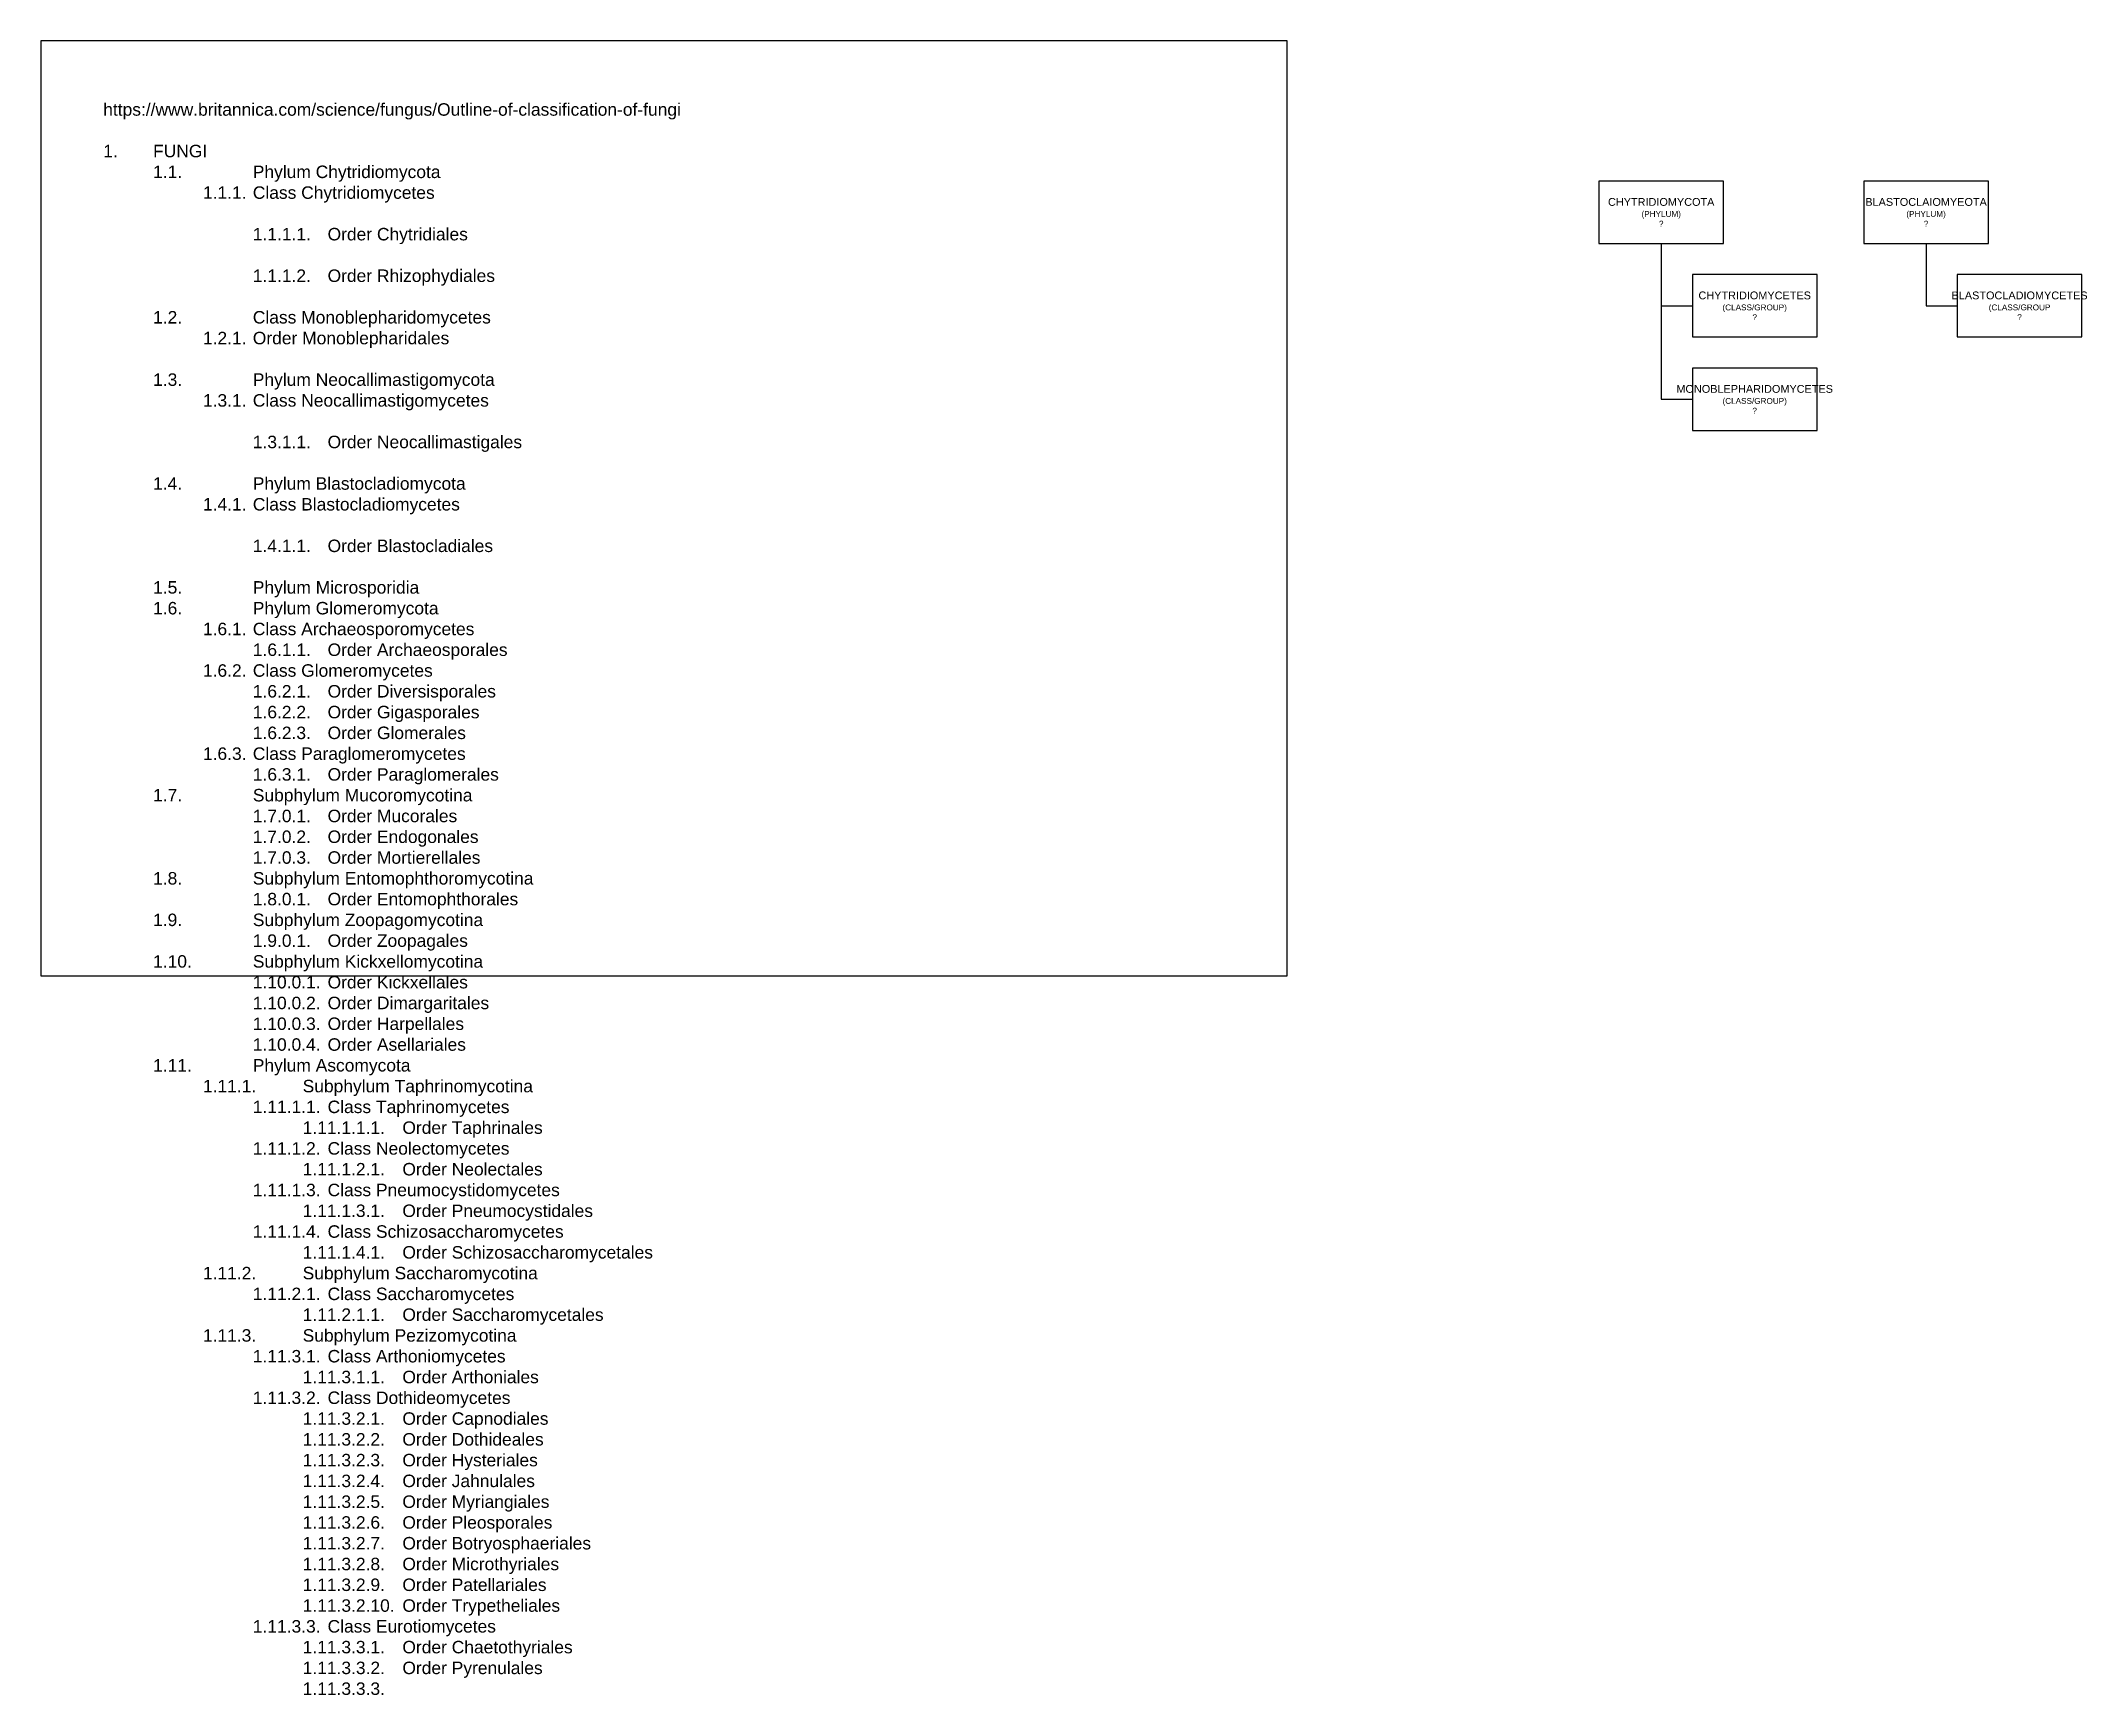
# Model space of a CAD drawing. Header units: inches. Extents: x -11.2 to 32.8, y -11.5 to 15.
# Drawn here: x 0 to 32.83, y -11.54 to 15 of the extents above; entities that cross this region are included whole.
import ezdxf

# ---------------------------------------------------------------- set-up
doc = ezdxf.new("R2010")
doc.units = ezdxf.units.IN
doc.header["$MEASUREMENT"] = 0
doc.styles.get("Standard").update_dxf_attribs({"font": 'arial.ttf'})

msp = doc.modelspace()

# ---------------------------------------------------------------- texts
for s, width, heights, insert, char_height, attachment_point in [('https://www.britannica.com/science/fungus/Outline-of-classification-of-fungi\\P\\P\\pxi-4,l4,t4;1.^IFUNGI\\P\\pl8,t12,16;1.1.^IPhylum Chytridiomycota\\P\\pi-7,l15,t4,6,10,12;1.1.1.^IClass Chytridiomycetes\\P\\P\\pi-4,l16,t18;1.1.1.1.^IOrder Chytridiales\\P\\pi-2,l13,t4,6,10,12;\\P\\pi-4,l16,t18;1.1.1.2.^IOrder Rhizophydiales\\P\\pi-7,l15,t4,6,10,12;\\P\\pi-4,l8,t12,16;1.2.^IClass Monoblepharidomycetes\\P\\pi-7,l15,t4,6,10,12;1.2.1.^IOrder Monoblepharidales\\P\\P\\pi-4,l8,t12,16;1.3.^IPhylum Neocallimastigomycota\\P\\pi-7,l15,t4,6,10,12;1.3.1.^IClass Neocallimastigomycetes\\P\\P\\pi-4,l16,t18;1.3.1.1.^IOrder Neocallimastigales\\P\\pi-7,l15,t4,6,10,12;\\P\\pi-4,l8,t12,16;1.4.^IPhylum Blastocladiomycota\\P\\pi-7,l15,t4,6,10,12;1.4.1.^IClass Blastocladiomycetes\\P\\P\\pi-4,l16,t18;1.4.1.1.^IOrder Blastocladiales\\P\\pi-7,l15,t4,6,10,12;\\P\\pi-4,l8,t12,16;1.5.^IPhylum Microsporidia\\P1.6.^IPhylum Glomeromycota\\P\\pi-7,l15,t4,6,10,12;1.6.1.^IClass Archaeosporomycetes\\P\\pi-4,l16,t18;1.6.1.1.^IOrder Archaeosporales\\P\\pi-7,l15,t4,6,10,12;1.6.2.^IClass Glomeromycetes\\P\\pi-4,l16,t18;1.6.2.1.^IOrder Diversisporales\\P1.6.2.2.^IOrder Gigasporales\\P1.6.2.3.^IOrder Glomerales\\P\\pi-7,l15,t4,6,10,12;1.6.3.^IClass Paraglomeromycetes\\P\\pi-4,l16,t18;1.6.3.1.^IOrder Paraglomerales\\P\\pi-4,l8,t12,16;1.7.^ISubphylum Mucoromycotina\\P\\pi-4,l16,t18;1.7.0.1.^IOrder Mucorales\\P1.7.0.2.^IOrder Endogonales\\P1.7.0.3.^IOrder Mortierellales\\P\\pi-4,l8,t12,16;1.8.^ISubphylum Entomophthoromycotina\\P\\pi-4,l16,t18;1.8.0.1.^IOrder Entomophthorales\\P\\pi-4,l8,t12,16;1.9.^ISubphylum Zoopagomycotina\\P\\pi-4,l16,t18;1.9.0.1.^IOrder Zoopagales\\P\\pi-4,l8,t12,16;1.10.^ISubphylum Kickxellomycotina\\P\\pi-4,l16,t18;1.10.0.1.^IOrder Kickxellales\\P1.10.0.2.^IOrder Dimargaritales\\P1.10.0.3.^IOrder Harpellales\\P1.10.0.4.^IOrder Asellariales\\P\\pi-4,l8,t12,16;1.11.^IPhylum Ascomycota\\P\\pi-7,l15,t4,6,10,12;1.11.1.^ISubphylum Taphrinomycotina\\P\\pi-4,l16,t18;1.11.1.1.^IClass Taphrinomycetes\\P\\pl20,t20;1.11.1.1.1.^IOrder Taphrinales\\P\\pl16,t18;1.11.1.2.^IClass Neolectomycetes\\P\\pl20,t20;1.11.1.2.1.^IOrder Neolectales\\P\\pl16,t18;1.11.1.3.^IClass Pneumocystidomycetes\\P\\pl20,t20;1.11.1.3.1.^IOrder Pneumocystidales\\P\\pl16,t18;1.11.1.4.^IClass Schizosaccharomycetes\\P\\pl20,t20;1.11.1.4.1.^IOrder Schizosaccharomycetales\\P\\pi-7,l15,t4,6,10,12;1.11.2.^ISubphylum Saccharomycotina\\P\\pi-4,l16,t18;1.11.2.1.^IClass Saccharomycetes\\P\\pl20,t20;1.11.2.1.1.^IOrder Saccharomycetales\\P\\pi-7,l15,t4,6,10,12;1.11.3.^ISubphylum Pezizomycotina\\P\\pi-4,l16,t18;1.11.3.1.^IClass Arthoniomycetes\\P\\pl20,t20;1.11.3.1.1.^IOrder Arthoniales\\P\\pl16,t18;1.11.3.2.^IClass Dothideomycetes\\P\\pl20,t20;1.11.3.2.1.^IOrder Capnodiales\\P1.11.3.2.2.^IOrder Dothideales\\P1.11.3.2.3.^IOrder Hysteriales\\P1.11.3.2.4.^IOrder Jahnulales\\P1.11.3.2.5.^IOrder Myriangiales\\P1.11.3.2.6.^IOrder Pleosporales\\P1.11.3.2.7.^IOrder Botryosphaeriales\\P1.11.3.2.8.^IOrder Microthyriales\\P1.11.3.2.9.^IOrder Patellariales\\P1.11.3.2.10.^IOrder Trypetheliales\\P\\pl16,t18;1.11.3.3.^IClass Eurotiomycetes\\P\\pl20,t20;1.11.3.3.1.^IOrder Chaetothyriales\\P1.11.3.3.2.^IOrder Pyrenulales\\P1.11.3.3.3.^I', 13.33827, [31.124], (1, 14), 0.2, 1), ('\\pxqc;CHYTRIDIOMYCOTA\\P{\\H0.75x;(PHYLUM)\\P?}', 2, [1], (26, 12.25), 0.125, 5), ('\\pxqc;BLASTOCLAIOMYEOTA\\P{\\H0.75x;(PHYLUM)\\P?}', 2, [1], (30.25, 12.25), 0.125, 5), ('\\pxqc;CHYTRIDIOMYCETES\\P{\\H0.75x;(CLASS/GROUP)\\P?}', 2, [1], (27.5, 10.75), 0.125, 5), ('\\pxqc;BLASTOCLADIOMYCETES\\P{\\H0.75x;(CLASS/GROUP\\P?}', 2, [1], (31.75, 10.75), 0.125, 5), ('\\pxqc;MONOBLEPHARIDOMYCETES\\P{\\H0.75x;(CLASS/GROUP)\\P?}', 2, [1], (27.5, 9.25), 0.125, 5)]:
    msp.add_mtext_dynamic_manual_height_columns(s, width=width, gutter_width=1, heights=heights, dxfattribs=dict(insert=insert, char_height=char_height, attachment_point=attachment_point))

# ---------------------------------------------------------------- linework, layer by layer
for points in [[(25, 11.75), (27, 11.75), (27, 12.75), (25, 12.75)], [(29.25, 11.75), (31.25, 11.75), (31.25, 12.75), (29.25, 12.75)], [(26.5, 10.25), (28.5, 10.25), (28.5, 11.25), (26.5, 11.25)], [(30.75, 10.25), (32.75, 10.25), (32.75, 11.25), (30.75, 11.25)], [(26.5, 8.75), (28.5, 8.75), (28.5, 9.75), (26.5, 9.75)]]:
    msp.add_lwpolyline(points, close=True)
for points in [[(26, 11.75), (26, 10.75), (26.5, 10.75)], [(30.25, 11.75), (30.25, 10.75), (30.75, 10.75)], [(26, 10.75), (26, 9.25), (26.5, 9.25)]]:
    msp.add_lwpolyline(points)
at = {"layer": 'Defpoints'}
msp.add_lwpolyline([(0, 0), (20, 0), (20, 15), (0, 15)], close=True, dxfattribs=at)

msp.set_redraw_order([(e.dxf.handle, doc.entitydb.next_handle()) for e in msp.query("TEXT MTEXT ATTDEF DIMENSION ARC_DIMENSION")])  # texts and dimensions are drawn at this point

doc.saveas('drawing.dxf')
